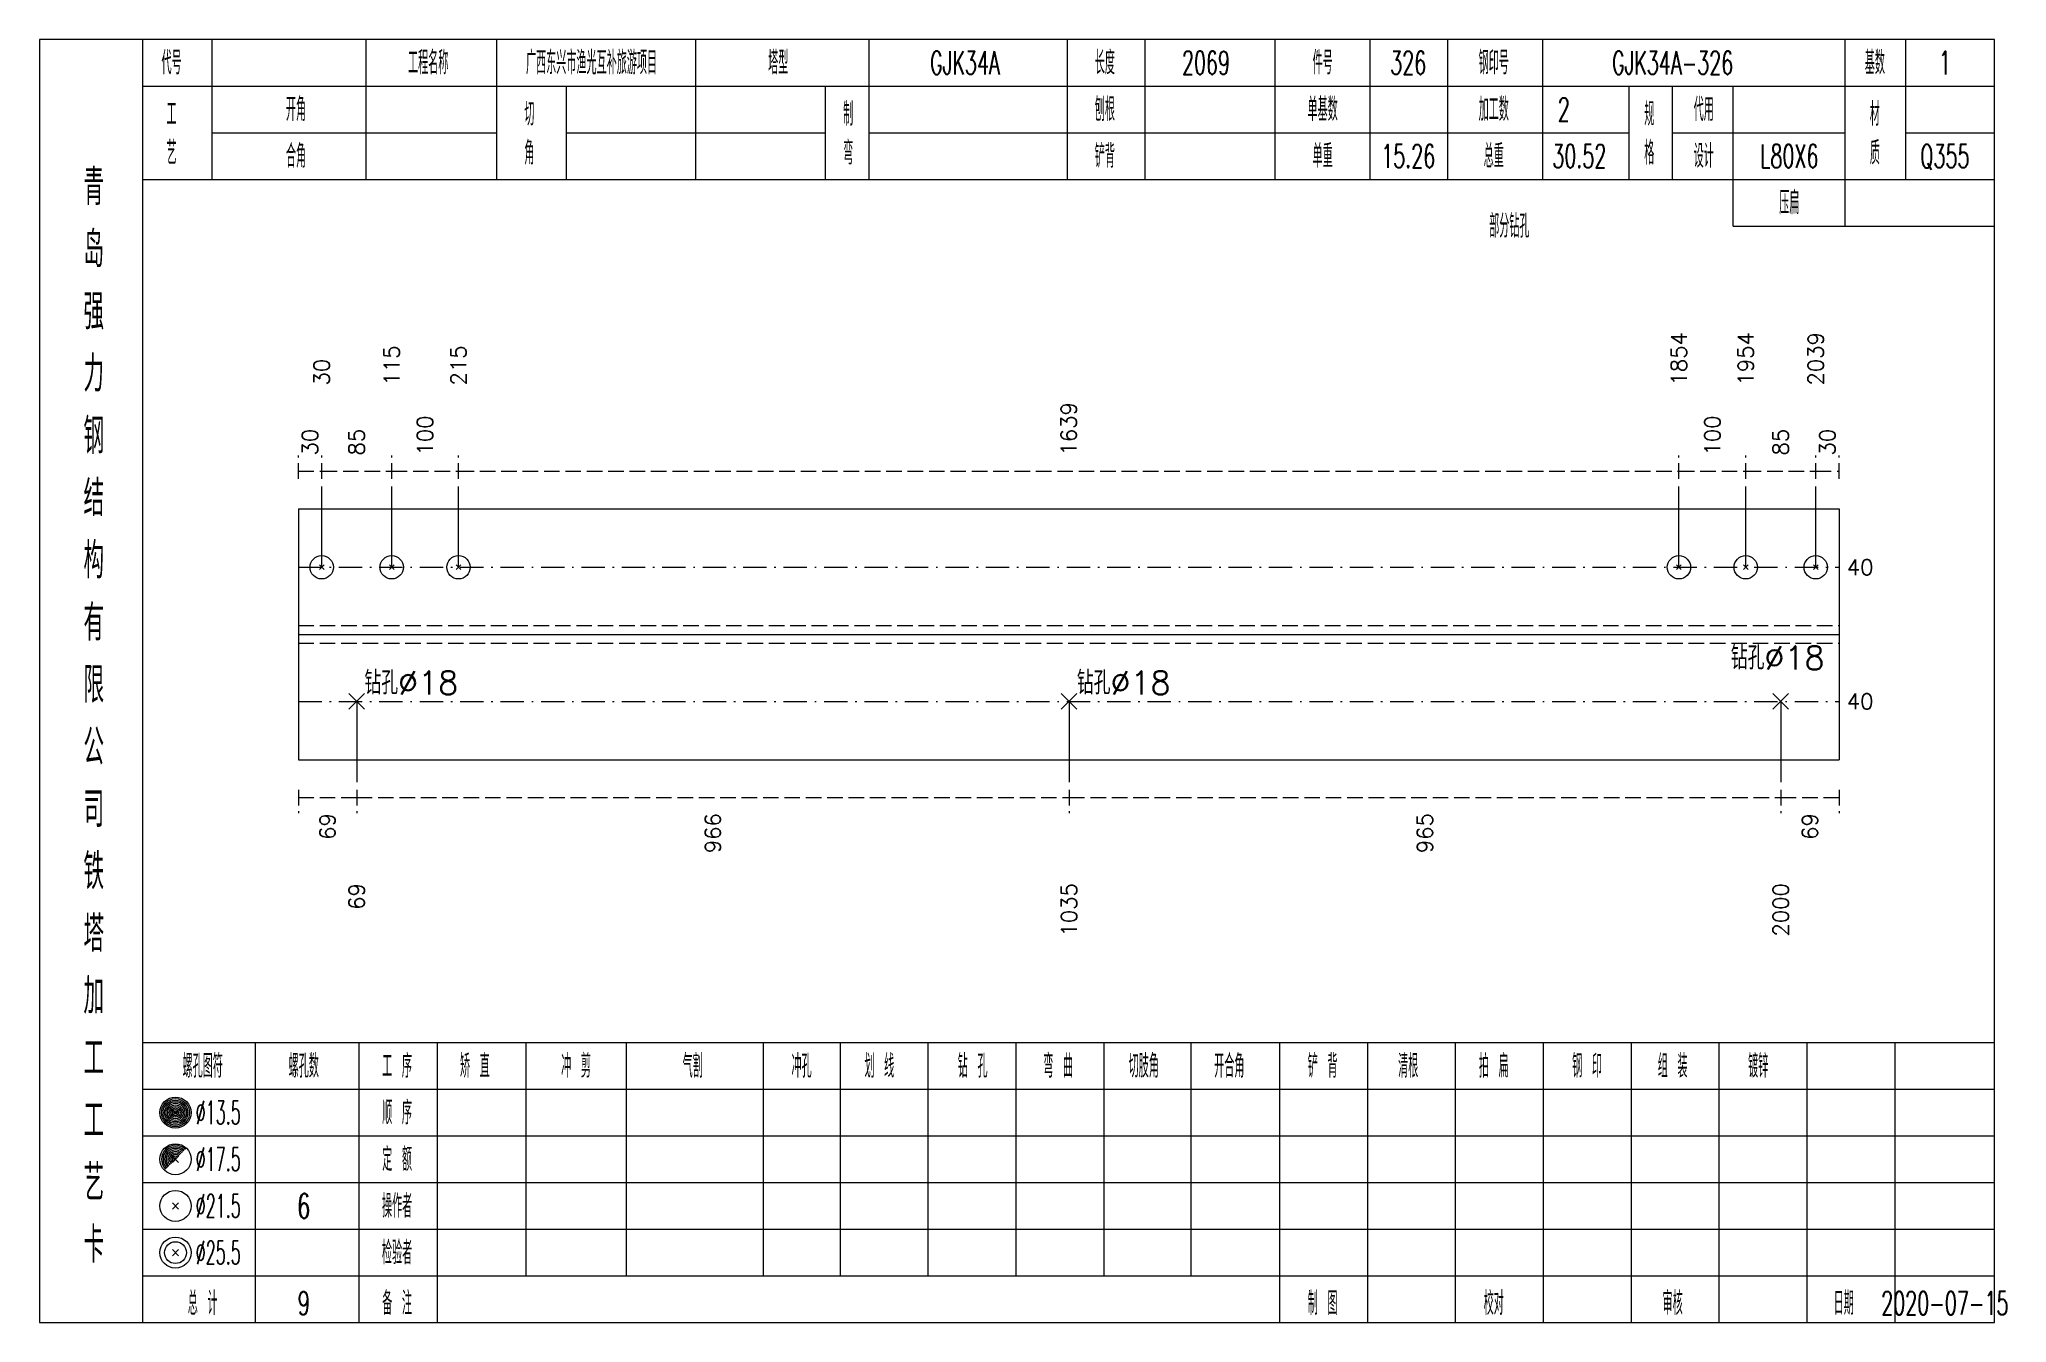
# Model space of a CAD drawing. Extents: x 0 to 2606, y -377 to 6479.
# Drawn here: x 1829.8 to 2082.7, y 5425 to 5590 of the extents above; entities that cross this region are included whole.
import ezdxf
from ezdxf.enums import TextEntityAlignment as Align

# ---------------------------------------------------------------- set-up
doc = ezdxf.new("R2010")
doc.units = 0
doc.header["$MEASUREMENT"] = 0
doc.linetypes.add('一点画线', pattern=[5.2, 3, -1, 0.2, -1])
doc.linetypes.add('虚线', pattern=[2.75, 2, -0.75])
doc.layers.get('0').update_dxf_attribs({"linetype": 'CONTINUOUS', "lineweight": 25})
doc.layers.add('1', color=7, linetype='CONTINUOUS', lineweight=25)
doc.layers.add('4', color=7, linetype='CONTINUOUS', lineweight=25)
doc.styles.get("Standard").update_dxf_attribs({"font": 'simplex.shx', "width": 0.7, "height": 3, "bigfont": 'gbhzfs.shx'})

msp = doc.modelspace()

# ---------------------------------------------------------------- texts
at = {"color": 7, "linetype": 'Continuous', "lineweight": 13}
for s, p in [('1854', (2040.61, 5545.5)), ('1954', (2049.2, 5545.5)), ('115', (1875.1, 5545.5)), ('215', (1883.69, 5545.5)), ('2039', (2058.2, 5545.5)), ('30', (1866.1, 5545.5))]:
    msp.add_text(s, height=2, rotation=90, dxfattribs=at).set_placement(p, align=Align.MIDDLE_LEFT)
at = {"color": 8, "linetype": 'Continuous', "lineweight": 9}
for s, p in [('1639', (1962.15, 5536.5)), ('30', (1864.6, 5536.5)), ('85', (1870.6, 5536.5)), ('100', (1879.39, 5536.5)), ('100', (2044.91, 5536.5)), ('85', (2053.7, 5536.5)), ('30', (2059.7, 5536.5))]:
    msp.add_text(s, height=2, rotation=90, dxfattribs=at).set_placement(p, align=Align.MIDDLE_LEFT)
at = {"color": 7, "linetype": 'Continuous', "lineweight": 13}
for p in [(2062.2, 5522.12), (2062.2, 5504.88)]:
    msp.add_text('40', height=2, dxfattribs=at).set_placement(p, align=Align.MIDDLE_LEFT)
at = {"color": 8, "linetype": 'Continuous', "lineweight": 9}
for s, p in [('69', (1866.85, 5490.5)), ('966', (1916.4, 5490.5)), ('965', (2007.95, 5490.5)), ('69', (2057.45, 5490.5))]:
    msp.add_text(s, height=2, rotation=90, dxfattribs=at).set_placement(p, align=Align.MIDDLE_RIGHT)
at = {"layer": '1', "color": 7, "linetype": 'Continuous', "lineweight": 13}
for p in [(2047.28, 5508.08), (1871.6, 5504.88), (1963.2, 5504.88)]:
    msp.add_text('钻孔%%c18', height=3, dxfattribs=at).set_placement(p, align=Align.BOTTOM_LEFT)
for s, p in [('69', (1870.6, 5481.5)), ('1035', (1962.2, 5481.5)), ('2000', (2053.7, 5481.5))]:
    msp.add_text(s, height=2, rotation=90, dxfattribs=at).set_placement(p, align=Align.MIDDLE_RIGHT)
at = {"layer": '4', "color": 1, "linetype": 'Continuous', "lineweight": 13}
for s, height, width, p in [('代号', 3, 0.6, (1846.8, 5587)), ('工程名称', 3, 0.6, (1879.8, 5587)), ('广西东兴市渔光互补旅游项目', 3, 0.6, (1900.8, 5587)), ('塔型', 3, 0.6, (1924.8, 5587)), ('GJK34A', 3, 0.6, (1948.8, 5587)), ('长度', 3, 0.6, (1966.8, 5587)), ('2069', 3, 0.6, (1979.8, 5587)), ('件号', 3, 0.6, (1994.8, 5587)), ('326', 3, 0.6, (2005.8, 5587)), ('钢印号', 3, 0.6, (2016.8, 5587)), ('GJK34A-326', 3, 0.6, (2039.8, 5587)), ('基数', 3, 0.6, (2065.8, 5587)), ('1', 3, 0.6, (2074.8, 5587)), ('开角', 3, 0.6, (1862.8, 5581)), ('刨根', 3, 0.6, (1966.8, 5581)), ('单基数', 3, 0.6, (1994.8, 5581)), ('加工数', 3, 0.6, (2016.8, 5581)), ('代用', 3, 0.6, (2043.8, 5581)), ('工', 3, 0.6, (1846.8, 5580.4)), ('切', 3, 0.6, (1892.8, 5580.4)), ('制', 3, 0.6, (1933.8, 5580.4)), ('2', 3, 0.6, (2025.8, 5581)), ('规', 3, 0.6, (2036.8, 5580.4)), ('材', 3, 0.6, (2065.8, 5580.4)), ('艺', 3, 0.6, (1846.8, 5575.4)), ('合角', 3, 0.6, (1862.8, 5575)), ('角', 3, 0.6, (1892.8, 5575.4)), ('弯', 3, 0.6, (1933.8, 5575.4)), ('铲背', 3, 0.6, (1966.8, 5575)), ('单重', 3, 0.6, (1994.8, 5575)), ('15.26', 3, 0.6, (2005.8, 5575)), ('总重', 3, 0.6, (2016.8, 5575)), ('30.52', 3, 0.6, (2027.8, 5575)), ('格', 3, 0.6, (2036.8, 5575.4)), ('设计', 3, 0.6, (2043.8, 5575)), ('L80X6', 3, 0.6, (2054.8, 5575)), ('质', 3, 0.6, (2065.8, 5575.4)), ('Q355', 3, 0.6, (2074.8, 5575)), ('青', 4.6, 0.8, (1836.8, 5571)), ('压扁', 3, 0.6, (2054.8, 5569)), ('部分钻孔', 3, 0.6, (2018.8, 5566)), ('岛', 4.6, 0.8, (1836.8, 5563)), ('强', 4.6, 0.8, (1836.8, 5555)), ('力', 4.6, 0.8, (1836.8, 5547)), ('钢', 4.6, 0.8, (1836.8, 5539)), ('结', 4.6, 0.8, (1836.8, 5531)), ('构', 4.6, 0.8, (1836.8, 5523)), ('有', 4.6, 0.8, (1836.8, 5515)), ('限', 4.6, 0.8, (1836.8, 5507)), ('公', 4.6, 0.8, (1836.8, 5499)), ('司', 4.6, 0.8, (1836.8, 5491)), ('铁', 4.6, 0.8, (1836.8, 5483)), ('塔', 4.6, 0.8, (1836.8, 5475)), ('加', 4.6, 0.8, (1836.8, 5467)), ('工', 4.6, 0.8, (1836.8, 5459)), ('螺孔图符', 3, 0.6, (1850.8, 5458)), ('螺孔数', 3, 0.6, (1863.8, 5458)), ('工 序', 3, 0.6, (1875.8, 5458)), ('矫 直', 3, 0.6, (1885.8, 5458)), ('冲 剪', 3, 0.6, (1898.8, 5458)), ('气割', 3, 0.6, (1913.8, 5458)), ('冲孔', 3, 0.6, (1927.8, 5458)), ('划 线', 3, 0.6, (1937.8, 5458)), ('钻 孔', 3, 0.6, (1949.8, 5458)), ('弯 曲', 3, 0.6, (1960.8, 5458)), ('切肢角', 3, 0.6, (1971.8, 5458)), ('开合角', 3, 0.6, (1982.8, 5458)), ('铲 背', 3, 0.6, (1994.8, 5458)), ('清根', 3, 0.6, (2005.8, 5458)), ('拍 扁', 3, 0.6, (2016.8, 5458)), ('钢 印', 3, 0.6, (2028.8, 5458)), ('组 装', 3, 0.6, (2039.8, 5458)), ('镀锌', 3, 0.6, (2050.8, 5458)), ('顺 序', 3, 0.6, (1875.8, 5452)), ('工', 4.6, 0.8, (1836.8, 5451)), ('%%C13.5', 3, 0.5, (1852.8, 5452)), ('%%C17.5', 3, 0.5, (1852.8, 5446)), ('定 额', 3, 0.6, (1875.8, 5446)), ('艺', 4.6, 0.8, (1836.8, 5443)), ('%%C21.5', 3, 0.5, (1852.8, 5440)), ('6', 3.2, 0.6, (1863.8, 5440)), ('操作者', 3, 0.6, (1875.8, 5440)), ('卡', 4.6, 0.8, (1836.8, 5435)), ('检验者', 3, 0.6, (1875.8, 5434)), ('%%C25.5', 3, 0.5, (1852.8, 5434)), ('总 计', 3, 0.6, (1850.8, 5427.5)), ('9', 3, 0.6, (1863.8, 5427.5)), ('备 注', 3, 0.6, (1875.8, 5427.5)), ('制 图', 3, 0.6, (1994.8, 5427.5)), ('校对', 3, 0.6, (2016.8, 5427.5)), ('审核', 3, 0.6, (2039.8, 5427.5)), ('日期', 3, 0.6, (2061.8, 5427.5)), ('2020-07-15', 3, 0.6, (2074.8, 5427.5))]:
    msp.add_text(s, height=height, dxfattribs=dict(at, width=width)).set_placement(p, align=Align.MIDDLE_CENTER)

# ---------------------------------------------------------------- linework, layer by layer
at = {"color": 8, "linetype": '虚线', "lineweight": 9}
for p, q in [((1863.1, 5533.5), (1863.1, 5536.5)), ((1863.1, 5534.5), (1866.1, 5534.5)), ((1866.1, 5533.5), (1866.1, 5536.5)), ((1866.1, 5533.5), (1866.1, 5536.5)), ((1866.1, 5534.5), (1875.1, 5534.5)), ((1875.1, 5533.5), (1875.1, 5536.5)), ((1875.1, 5533.5), (1875.1, 5536.5)), ((1875.1, 5534.5), (1883.69, 5534.5)), ((1883.69, 5533.5), (1883.69, 5536.5)), ((1883.69, 5533.5), (1883.69, 5536.5)), ((1883.69, 5534.5), (2040.61, 5534.5)), ((2040.61, 5533.5), (2040.61, 5536.5)), ((2040.61, 5533.5), (2040.61, 5536.5)), ((2040.61, 5534.5), (2049.2, 5534.5)), ((2049.2, 5533.5), (2049.2, 5536.5)), ((2049.2, 5533.5), (2049.2, 5536.5)), ((2049.2, 5534.5), (2058.2, 5534.5)), ((2058.2, 5533.5), (2058.2, 5536.5)), ((2058.2, 5533.5), (2058.2, 5536.5)), ((2058.2, 5534.5), (2061.2, 5534.5)), ((2061.2, 5533.5), (2061.2, 5536.5)), ((1863.1, 5493.5), (1863.1, 5490.5)), ((1863.1, 5492.5), (1870.6, 5492.5)), ((1870.6, 5493.5), (1870.6, 5490.5)), ((1870.6, 5493.5), (1870.6, 5490.5)), ((1870.6, 5492.5), (1962.2, 5492.5)), ((1962.2, 5493.5), (1962.2, 5490.5)), ((1962.2, 5493.5), (1962.2, 5490.5)), ((1962.2, 5492.5), (2053.7, 5492.5)), ((2053.7, 5493.5), (2053.7, 5490.5)), ((2053.7, 5493.5), (2053.7, 5490.5)), ((2053.7, 5492.5), (2061.2, 5492.5)), ((2061.2, 5493.5), (2061.2, 5490.5))]:
    msp.add_line(p, q, dxfattribs=at)
at = {"color": 7, "linetype": 'Continuous', "lineweight": 13}
for p, q in [((1866.1, 5522.12), (1866.1, 5532.5)), ((1875.1, 5522.12), (1875.1, 5532.5)), ((1883.69, 5522.12), (1883.69, 5532.5)), ((2040.61, 5522.12), (2040.61, 5532.5)), ((2049.2, 5522.12), (2049.2, 5532.5)), ((2058.2, 5522.12), (2058.2, 5532.5)), ((1865.8, 5521.82), (1866.4, 5522.43)), ((1866.4, 5521.82), (1865.8, 5522.43)), ((1874.8, 5521.82), (1875.4, 5522.43)), ((1875.4, 5521.82), (1874.8, 5522.43)), ((1883.39, 5521.82), (1883.99, 5522.43)), ((1883.99, 5521.82), (1883.39, 5522.43)), ((2040.31, 5521.82), (2040.91, 5522.43)), ((2040.91, 5521.82), (2040.31, 5522.43)), ((2048.9, 5521.82), (2049.5, 5522.43)), ((2049.5, 5521.82), (2048.9, 5522.43)), ((2057.9, 5521.82), (2058.5, 5522.43)), ((2058.5, 5521.82), (2057.9, 5522.43)), ((1870.6, 5504.88), (1870.6, 5494.5)), ((1962.2, 5504.88), (1962.2, 5494.5)), ((2053.7, 5504.88), (2053.7, 5494.5))]:
    msp.add_line(p, q, dxfattribs=at)
at = {"color": 7, "linetype": 'Continuous', "lineweight": 18}
for p, q in [((1863.1, 5529.62), (1863.1, 5497.38)), ((1863.1, 5529.62), (2061.2, 5529.62)), ((2061.2, 5529.62), (2061.2, 5497.38)), ((1863.1, 5513.5), (2061.2, 5513.5))]:
    msp.add_line(p, q, dxfattribs=at)
at = {"color": 3, "linetype": '一点画线', "lineweight": 13}
for p, q in [((1863.1, 5522.12), (2061.2, 5522.12)), ((1863.1, 5504.88), (2061.2, 5504.88))]:
    msp.add_line(p, q, dxfattribs=at)
at = {"color": 1, "linetype": '虚线', "lineweight": 18}
for p, q in [((1863.1, 5514.62), (2061.2, 5514.62)), ((1863.1, 5512.38), (2061.2, 5512.38))]:
    msp.add_line(p, q, dxfattribs=at)
at = {"color": 7, "linetype": 'Continuous', "lineweight": 13}
for centre in [(1866.1, 5522.12), (1875.1, 5522.12), (1883.69, 5522.12), (2040.61, 5522.12), (2049.2, 5522.12), (2058.2, 5522.12)]:
    msp.add_circle(centre, 1.5, dxfattribs=at)
at = {"layer": '1', "color": 7, "linetype": 'Continuous', "lineweight": 13}
for p, q in [((1869.6, 5503.88), (1871.6, 5505.88)), ((1869.6, 5505.88), (1871.6, 5503.88)), ((1961.2, 5503.88), (1963.2, 5505.88)), ((1961.2, 5505.88), (1963.2, 5503.88)), ((2052.7, 5503.88), (2054.7, 5505.88)), ((2052.7, 5505.88), (2054.7, 5503.88))]:
    msp.add_line(p, q, dxfattribs=at)
at = {"layer": '1', "color": 7, "linetype": 'Continuous', "lineweight": 18}
msp.add_line((1863.1, 5497.38), (2061.2, 5497.38), dxfattribs=at)
at = {"layer": '4', "color": 1, "linetype": 'Continuous', "lineweight": 18}
for p, q in [((1843.1, 5425), (1843.1, 5590)), ((1852, 5572), (1852, 5590)), ((1871.8, 5572), (1871.8, 5590)), ((1888.6, 5572), (1888.6, 5590)), ((1914.2, 5572), (1914.2, 5590)), ((1936.5, 5572), (1936.5, 5590)), ((1962, 5572), (1962, 5590)), ((1972, 5572), (1972, 5590)), ((1988.7, 5572), (1988.7, 5590)), ((2000.9, 5572), (2000.9, 5590)), ((2010.9, 5572), (2010.9, 5590)), ((2023.1, 5572), (2023.1, 5590)), ((2062, 5566), (2062, 5590)), ((2069.8, 5572), (2069.8, 5590)), ((1843.1, 5584), (2081.2, 5584)), ((1897.6, 5572), (1897.6, 5584)), ((1930.9, 5572), (1930.9, 5584)), ((2034.2, 5572), (2034.2, 5584)), ((2039.8, 5572), (2039.8, 5584)), ((2047.6, 5566), (2047.6, 5584)), ((1852, 5578), (1888.6, 5578)), ((1897.6, 5578), (1930.9, 5578)), ((1936.5, 5578), (2034.2, 5578)), ((2039.8, 5578), (2062, 5578)), ((2069.8, 5578), (2081.2, 5578)), ((1843.1, 5572), (2081.2, 5572)), ((2047.6, 5566), (2081.2, 5566)), ((1843.1, 5461), (2081.2, 5461)), ((1857.6, 5425), (1857.6, 5461)), ((1870.9, 5425), (1870.9, 5461)), ((1881, 5425), (1881, 5461)), ((1892.4, 5431), (1892.4, 5461)), ((1905.3, 5431), (1905.3, 5461)), ((1922.9, 5431), (1922.9, 5461)), ((1932.8, 5431), (1932.8, 5461)), ((1944.1, 5431), (1944.1, 5461)), ((1955.4, 5431), (1955.4, 5461)), ((1966.7, 5431), (1966.7, 5461)), ((1977.9, 5431), (1977.9, 5461)), ((1989.3, 5431), (1989.3, 5461)), ((2000.6, 5431), (2000.6, 5461)), ((2011.9, 5431), (2011.9, 5461)), ((2023.2, 5431), (2023.2, 5461)), ((2034.5, 5431), (2034.5, 5461)), ((2045.8, 5431), (2045.8, 5461)), ((2057.1, 5431), (2057.1, 5461)), ((2068.4, 5431), (2068.4, 5461)), ((1843.1, 5455), (2081.2, 5455)), ((1843.1, 5449), (2081.2, 5449)), ((1843.1, 5443), (2081.2, 5443)), ((1843.1, 5437), (2081.2, 5437)), ((1843.1, 5431), (2081.2, 5431)), ((1989.3, 5425), (1989.3, 5431)), ((2000.6, 5425), (2000.6, 5431)), ((2011.9, 5425), (2011.9, 5431)), ((2023.2, 5425), (2023.2, 5431)), ((2034.5, 5425), (2034.5, 5431)), ((2045.8, 5425), (2045.8, 5431)), ((2057.1, 5425), (2057.1, 5431)), ((2068.4, 5425), (2068.4, 5431))]:
    msp.add_line(p, q, dxfattribs=at)
at = {"layer": '4', "color": 7, "linetype": 'Continuous', "lineweight": 13}
for p, q in [((1847.1, 5451.8), (1847.5, 5452.2)), ((1847.5, 5451.8), (1847.1, 5452.2)), ((1846.9, 5439.6), (1847.7, 5440.4)), ((1847.7, 5439.6), (1846.9, 5440.4)), ((1846.9, 5433.6), (1847.7, 5434.4)), ((1847.7, 5433.6), (1846.9, 5434.4))]:
    msp.add_line(p, q, dxfattribs=at)
at = {"layer": '4', "color": 7, "linetype": 'Continuous', "lineweight": 0}
for p, q in [((1846.9, 5445.6), (1847.7, 5446.4)), ((1846.9, 5446.4), (1847.7, 5445.6))]:
    msp.add_line(p, q, dxfattribs=at)
at = {"layer": '4', "color": 1, "linetype": 'Continuous', "lineweight": 18}
msp.add_lwpolyline([(1829.8, 5590), (1829.8, 5425), (2081.2, 5425), (2081.2, 5590)], close=True, dxfattribs=at)
at = {"layer": '4', "color": 7, "linetype": 'Continuous', "lineweight": 13}
for centre, radius in [((1847.3, 5452), 2), ((1847.3, 5452), 1.8), ((1847.3, 5452), 1.6), ((1847.3, 5452), 1.4), ((1847.3, 5452), 1.2), ((1847.3, 5452), 1), ((1847.3, 5452), 0.8), ((1847.3, 5452), 0.6), ((1847.3, 5452), 0.4), ((1847.3, 5452), 0.2), ((1847.3, 5446), 2), ((1847.3, 5440), 2), ((1847.3, 5434), 2), ((1847.3, 5434), 1.4)]:
    msp.add_circle(centre, radius, dxfattribs=at)
for radius in [1.8, 1.6, 1.4, 1.2, 1, 0.8, 0.6, 0.4, 0.2]:
    msp.add_arc((1847.3, 5446), radius, 45, 225, dxfattribs=at)

msp.set_redraw_order([(e.dxf.handle, doc.entitydb.next_handle()) for e in msp.query("TEXT MTEXT ATTDEF DIMENSION ARC_DIMENSION")])  # texts and dimensions are drawn at this point

doc.saveas('drawing.dxf')
